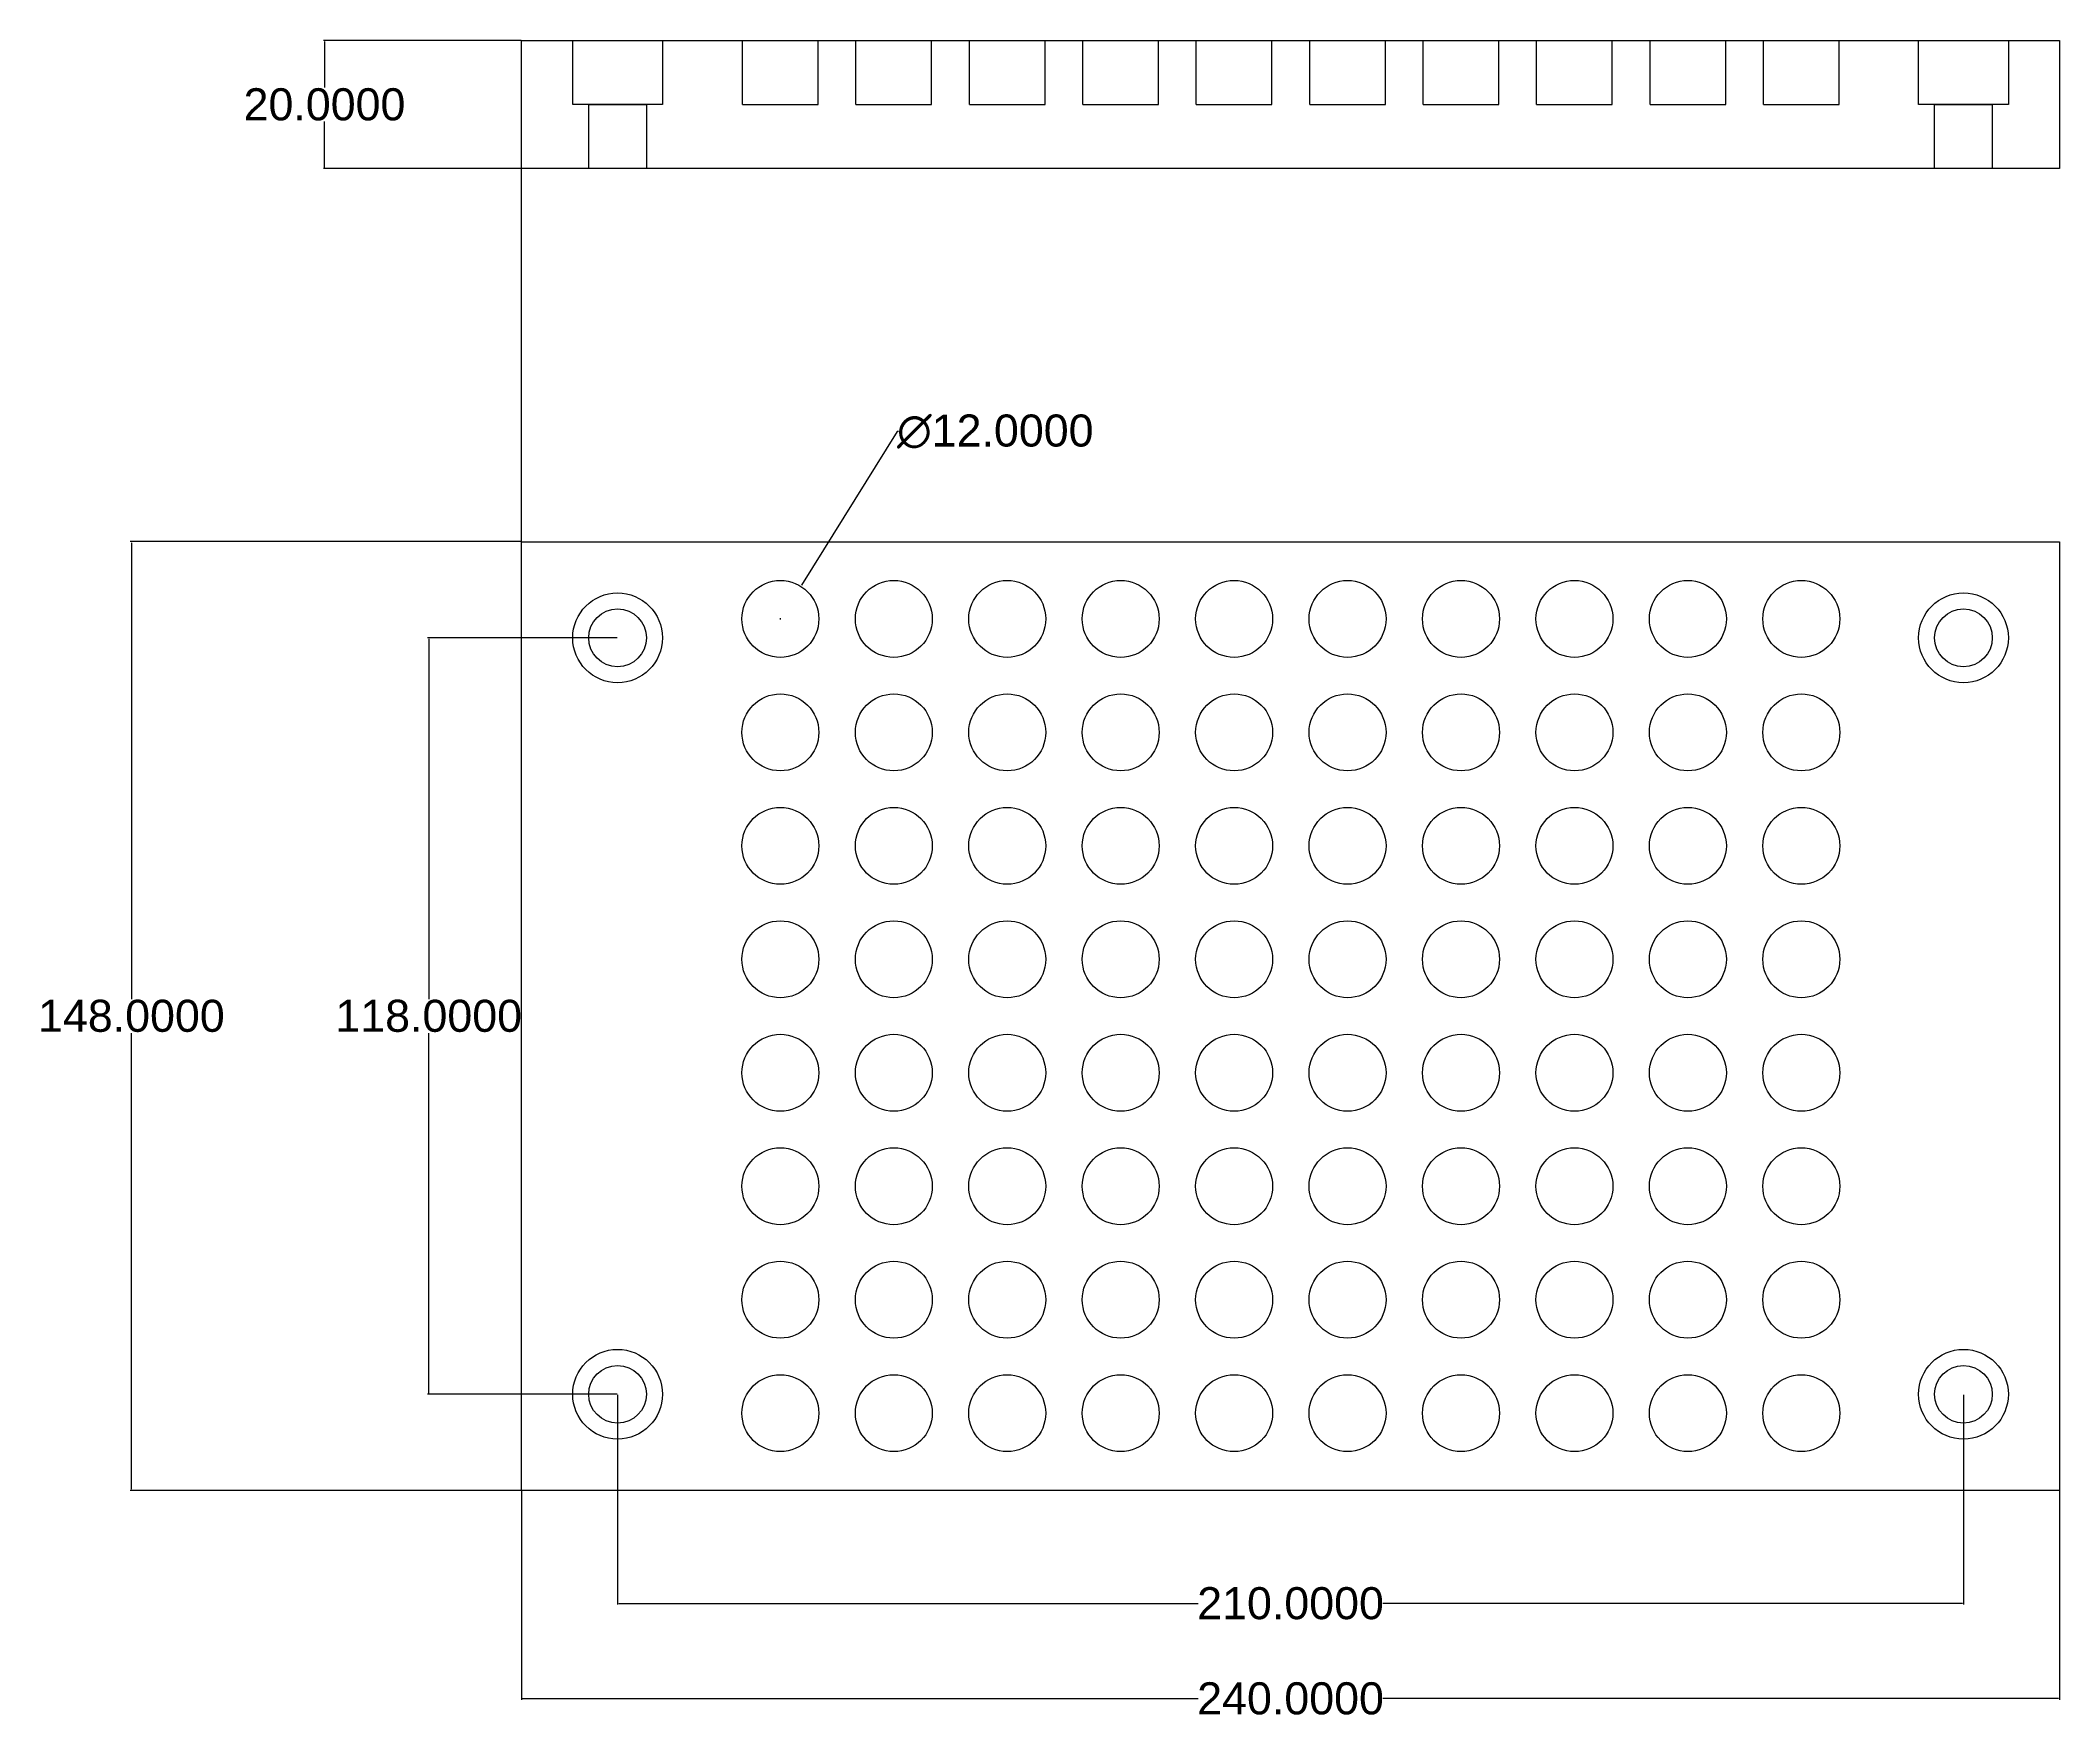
# Model space of a CAD drawing. Header units: inches. Extents: x 12 to 446, y -1 to 261.
# Drawn here: x 12.3 to 327.4, y -0.7 to 261.2 of the extents above; entities that cross this region are included whole.
import ezdxf

# ---------------------------------------------------------------- set-up
doc = ezdxf.new("R2010")
doc.units = ezdxf.units.IN
doc.header["$MEASUREMENT"] = 0
doc.styles.get("Standard").update_dxf_attribs({"font": 'arial.ttf'})
doc.styles.add('样式 1', font='arial.ttf', dxfattribs={"height": 5})
doc.dimstyles.get("Standard").update_dxf_attribs({"dimtxt": 0.18, "dimasz": 0.18, "dimexe": 0.18, "dimexo": 0.0625, "dimgap": 0.09, "dimtad": 0, "dimtih": 1, "dimtoh": 1, "dimdec": 4, "dimzin": 0, "dimdsep": 46, "dimtxsty": 'Standard', "dimcen": 0.09, "dimadec": 0, "dimazin": 0, "dimtfac": 1, "dimtdec": 4, "dimtofl": 0, "dimtmove": 0, "dimatfit": 3, "dimfxl": 1, "dimtolj": 1, "dimtzin": 0, "dimarcsym": 0})

# ---------------------------------------------------------------- blocks, each defined once
blk = doc.blocks.new('*U1')
blk.add_circle((0, 0), 6)
blk = doc.blocks.new('*U2')
at = {"color": 0, "linetype": 'ByBlock', "lineweight": -2, "transparency": 16777216}
for p in [(0, 123.9), (17.7, 123.9), (35.4, 123.9), (53.1, 123.9), (70.8, 123.9), (88.5, 123.9), (106.2, 123.9), (123.9, 123.9), (141.6, 123.9), (159.3, 123.9), (0, 106.2), (17.7, 106.2), (35.4, 106.2), (53.1, 106.2), (70.8, 106.2), (88.5, 106.2), (106.2, 106.2), (123.9, 106.2), (141.6, 106.2), (159.3, 106.2), (0, 88.5), (17.7, 88.5), (35.4, 88.5), (53.1, 88.5), (70.8, 88.5), (88.5, 88.5), (106.2, 88.5), (123.9, 88.5), (141.6, 88.5), (159.3, 88.5), (0, 70.8), (17.7, 70.8), (35.4, 70.8), (53.1, 70.8), (70.8, 70.8), (88.5, 70.8), (106.2, 70.8), (123.9, 70.8), (141.6, 70.8), (159.3, 70.8), (0, 53.1), (17.7, 53.1), (35.4, 53.1), (53.1, 53.1), (70.8, 53.1), (88.5, 53.1), (106.2, 53.1), (123.9, 53.1), (141.6, 53.1), (159.3, 53.1), (0, 35.4), (17.7, 35.4), (35.4, 35.4), (53.1, 35.4), (70.8, 35.4), (88.5, 35.4), (106.2, 35.4), (123.9, 35.4), (141.6, 35.4), (159.3, 35.4), (0, 17.7), (17.7, 17.7), (35.4, 17.7), (53.1, 17.7), (70.8, 17.7), (88.5, 17.7), (106.2, 17.7), (123.9, 17.7), (141.6, 17.7), (159.3, 17.7), (0, 0), (17.7, 0), (35.4, 0), (53.1, 0), (70.8, 0), (88.5, 0), (106.2, 0), (123.9, 0), (141.6, 0), (159.3, 0)]:
    blk.add_blockref('*U1', p, dxfattribs=at)
blk = doc.blocks.new('*D6')
at = {"color": 0, "lineweight": -2, "transparency": 16777216}
for p, q in [((87.4, 34.96), (87.4, 2.38)), ((327.4, 34.96), (327.4, 2.38)), ((87.58, 2.56), (193.01, 2.56)), ((327.22, 2.56), (221.78, 2.56))]:
    blk.add_line(p, q, dxfattribs=at)
at = {"color": 0, "transparency": 16777216}
for points in [[(87.58, 2.59), (87.58, 2.53), (87.4, 2.56)], [(327.22, 2.59), (327.22, 2.53), (327.4, 2.56)]]:
    blk.add_solid(points, dxfattribs=at)
at = {"layer": 'Defpoints', "color": 0, "transparency": 16777216}
for p in [(87.4, 35.03), (327.4, 35.03), (327.4, 2.56)]:
    blk.add_point(p, dxfattribs=at)
at = {"color": 0, "transparency": 16777216, "insert": (207.4, 2.56), "char_height": 5, "attachment_point": 5, "style": '样式 1'}
blk.add_mtext('\\A1;240.0000', dxfattribs=at)
blk = doc.blocks.new('*D7')
at = {"color": 0, "lineweight": -2, "transparency": 16777216}
for p, q in [((102.4, 49.96), (102.4, 17.22)), ((312.4, 49.96), (312.4, 17.22)), ((102.58, 17.4), (193.01, 17.4)), ((312.22, 17.4), (221.78, 17.4))]:
    blk.add_line(p, q, dxfattribs=at)
at = {"color": 0, "transparency": 16777216}
for points in [[(102.58, 17.43), (102.58, 17.37), (102.4, 17.4)], [(312.22, 17.43), (312.22, 17.37), (312.4, 17.4)]]:
    blk.add_solid(points, dxfattribs=at)
at = {"layer": 'Defpoints', "color": 0, "transparency": 16777216}
for p in [(102.4, 50.03), (312.4, 50.03), (312.4, 17.4)]:
    blk.add_point(p, dxfattribs=at)
at = {"color": 0, "transparency": 16777216, "insert": (207.4, 17.4), "char_height": 5, "attachment_point": 5, "style": '样式 1'}
blk.add_mtext('\\A1;210.0000', dxfattribs=at)
blk = doc.blocks.new('*D8')
at = {"color": 0, "lineweight": -2, "transparency": 16777216}
for p, q in [((102.33, 168.03), (72.75, 168.03)), ((72.93, 167.85), (72.93, 111.67)), ((72.93, 50.21), (72.93, 106.38)), ((102.33, 50.03), (72.75, 50.03))]:
    blk.add_line(p, q, dxfattribs=at)
at = {"color": 0, "transparency": 16777216}
for points in [[(72.9, 167.85), (72.96, 167.85), (72.93, 168.03)], [(72.9, 50.21), (72.96, 50.21), (72.93, 50.03)]]:
    blk.add_solid(points, dxfattribs=at)
at = {"layer": 'Defpoints', "color": 0, "transparency": 16777216}
for p in [(102.4, 168.03), (72.93, 50.03), (102.4, 50.03)]:
    blk.add_point(p, dxfattribs=at)
at = {"color": 0, "transparency": 16777216, "insert": (72.93, 109.03), "char_height": 5, "attachment_point": 5, "style": '样式 1'}
blk.add_mtext('\\A1;118.0000', dxfattribs=at)
blk = doc.blocks.new('*D9')
at = {"color": 0, "lineweight": -2, "transparency": 16777216}
for p, q in [((87.33, 183.03), (26.36, 183.03)), ((26.54, 182.85), (26.54, 111.67)), ((26.54, 35.21), (26.54, 106.38)), ((87.33, 35.03), (26.36, 35.03))]:
    blk.add_line(p, q, dxfattribs=at)
at = {"color": 0, "transparency": 16777216}
for points in [[(26.51, 182.85), (26.57, 182.85), (26.54, 183.03)], [(26.51, 35.21), (26.57, 35.21), (26.54, 35.03)]]:
    blk.add_solid(points, dxfattribs=at)
at = {"layer": 'Defpoints', "color": 0, "transparency": 16777216}
for p in [(87.4, 183.03), (26.54, 35.03), (87.4, 35.03)]:
    blk.add_point(p, dxfattribs=at)
at = {"color": 0, "transparency": 16777216, "insert": (26.54, 109.03), "char_height": 5, "attachment_point": 5, "style": '样式 1'}
blk.add_mtext('\\A1;148.0000', dxfattribs=at)
blk = doc.blocks.new('*D12')
at = {"color": 0, "lineweight": -2, "transparency": 16777216}
for p, q in [((87.33, 261.22), (56.49, 261.22)), ((56.67, 261.04), (56.67, 253.87)), ((56.67, 241.4), (56.67, 248.58)), ((87.33, 241.22), (56.49, 241.22))]:
    blk.add_line(p, q, dxfattribs=at)
at = {"color": 0, "transparency": 16777216}
for points in [[(56.64, 261.04), (56.7, 261.04), (56.67, 261.22)], [(56.64, 241.4), (56.7, 241.4), (56.67, 241.22)]]:
    blk.add_solid(points, dxfattribs=at)
at = {"layer": 'Defpoints', "color": 0, "transparency": 16777216}
for p in [(87.4, 261.22), (56.67, 241.22), (87.4, 241.22)]:
    blk.add_point(p, dxfattribs=at)
at = {"color": 0, "transparency": 16777216, "insert": (56.67, 251.22), "char_height": 5, "attachment_point": 5, "style": '样式 1'}
blk.add_mtext('\\A1;20.0000', dxfattribs=at)
blk = doc.blocks.new('*D14')
at = {"color": 0, "lineweight": -2, "transparency": 16777216}
for p, q in [((146.03, 200.2), (131.07, 176.22)), ((146.21, 200.2), (146.03, 200.2)), ((127.71, 170.98), (127.89, 170.98)), ((127.8, 170.89), (127.8, 171.07))]:
    blk.add_line(p, q, dxfattribs=at)
at = {"color": 0, "transparency": 16777216}
blk.add_solid([(131.04, 176.24), (131.09, 176.2), (130.97, 176.07)], dxfattribs=at)
at = {"layer": 'Defpoints', "color": 0, "transparency": 16777216}
for p in [(130.97, 176.07), (124.62, 165.89)]:
    blk.add_point(p, dxfattribs=at)
at = {"color": 0, "transparency": 16777216, "insert": (161.33, 200.2), "char_height": 5, "attachment_point": 5, "style": '样式 1'}
blk.add_mtext('\\A1;∅12.0000', dxfattribs=at)

msp = doc.modelspace()

# ---------------------------------------------------------------- linework, layer by layer
for p, q in [((87.39544, 183.02636), (87.39544, 261.22287)), ((121.89544, 251.22287), (121.89544, 261.22287)), ((133.69544, 251.22287), (133.69544, 261.22287)), ((139.59544, 251.22287), (139.59544, 261.22287)), ((151.39544, 251.22287), (151.39544, 261.22287)), ((157.29544, 251.22287), (157.29544, 261.22287)), ((169.09544, 251.22287), (169.09544, 261.22287)), ((174.99544, 251.22287), (174.99544, 261.22287)), ((186.79544, 251.22287), (186.79544, 261.22287)), ((192.69544, 251.22287), (192.69544, 261.22287)), ((204.49544, 251.22287), (204.49544, 261.22287)), ((210.39544, 251.22287), (210.39544, 261.22287)), ((222.19544, 251.22287), (222.19544, 261.22287)), ((228.09544, 251.22287), (228.09544, 261.22287)), ((239.89544, 251.22287), (239.89544, 261.22287)), ((245.79544, 251.22287), (245.79544, 261.22287)), ((257.59544, 251.22287), (257.59544, 261.22287)), ((263.49544, 251.22287), (263.49544, 261.22287)), ((275.29544, 251.22287), (275.29544, 261.22287)), ((281.19544, 251.22287), (281.19544, 261.22287)), ((292.99544, 251.22287), (292.99544, 261.22287)), ((121.89544, 251.22287), (133.69544, 251.22287)), ((139.59544, 251.22287), (151.39544, 251.22287)), ((157.29544, 251.22287), (169.09544, 251.22287)), ((174.99544, 251.22287), (186.79544, 251.22287)), ((192.69544, 251.22287), (204.49544, 251.22287)), ((210.39544, 251.22287), (222.19544, 251.22287)), ((228.09544, 251.22287), (239.89544, 251.22287)), ((245.79544, 251.22287), (257.59544, 251.22287)), ((263.49544, 251.22287), (275.29544, 251.22287)), ((281.19544, 251.22287), (292.99544, 251.22287)), ((327.39544, 50.02636), (327.39544, 35.02636))]:
    msp.add_line(p, q)
for points in [[(87.39544, 261.22287), (327.39544, 261.22287), (327.39544, 241.22287), (87.39544, 241.22287)], [(95.39544, 261.22287), (109.39544, 261.22287), (109.39544, 251.22287), (95.39544, 251.22287)], [(305.39544, 261.22287), (319.39544, 261.22287), (319.39544, 251.22287), (305.39544, 251.22287)], [(97.89544, 251.22287), (106.89544, 251.22287), (106.89544, 241.22287), (97.89544, 241.22287)], [(307.89544, 251.22287), (316.89544, 251.22287), (316.89544, 241.22287), (307.89544, 241.22287)], [(87.39544, 183.02636), (327.39544, 183.02636), (327.39544, 35.02636), (87.39544, 35.02636)]]:
    msp.add_lwpolyline(points, close=True)
for centre, radius in [((102.39544, 168.02636), 7), ((312.39544, 168.02636), 7), ((102.39544, 168.02636), 4.5), ((312.39544, 168.02636), 4.5), ((102.39544, 50.02636), 7), ((312.39544, 50.02636), 7), ((102.39544, 50.02636), 4.5), ((312.39544, 50.02636), 4.5)]:
    msp.add_circle(centre, radius)

# ---------------------------------------------------------------- block references
msp.add_blockref('*U2', (127.79544, 47.07636))

# ---------------------------------------------------------------- dimensions: what is measured, and where the dimension line sits
for base, p1, p2, picture, middle in [((56.67293, 241.22287), (87.39544, 261.22287), (87.39544, 241.22287), '*D12', (56.67293, 251.22287)), ((72.92739, 50.02636), (102.39544, 168.02636), (102.39544, 50.02636), '*D8', (72.92739, 109.02636))]:
    dim = msp.add_linear_dim(base=base, p1=p1, p2=p2, angle=90, dimstyle='Standard', override={"dimtxsty": '样式 1'})
    dim.commit()
    dim.dimension.update_dxf_attribs({"geometry": picture, "text_midpoint": middle})
dim = msp.add_diameter_dim_2p(p1=(124.61942, 165.88589), p2=(130.97146, 176.06683), dimstyle='Standard', override={"dimtxsty": '样式 1'})
dim.commit()
dim.dimension.update_dxf_attribs({"geometry": '*D14', "text_midpoint": (161.3329, 200.20319), "dimtype": 163})
dim = msp.add_linear_dim(base=(26.53899, 35.02636), p1=(87.39544, 183.02636), p2=(87.39544, 35.02636), angle=90, dimstyle='Standard', override={"dimtxsty": '样式 1'})
dim.commit()
dim.dimension.update_dxf_attribs({"geometry": '*D9', "text_midpoint": (26.53899, 109.02636), "dimtype": 160})
for base, p1, p2, picture, middle in [((312.39544, 17.4043), (102.39544, 50.02636), (312.39544, 50.02636), '*D7', (207.39544, 17.4043)), ((327.39544, 2.55519), (87.39544, 35.02636), (327.39544, 35.02636), '*D6', (207.39544, 2.55519))]:
    dim = msp.add_linear_dim(base=base, p1=p1, p2=p2, dimstyle='Standard', override={"dimtxsty": '样式 1'})
    dim.commit()
    dim.dimension.update_dxf_attribs({"geometry": picture, "text_midpoint": middle})

doc.saveas('drawing.dxf')
